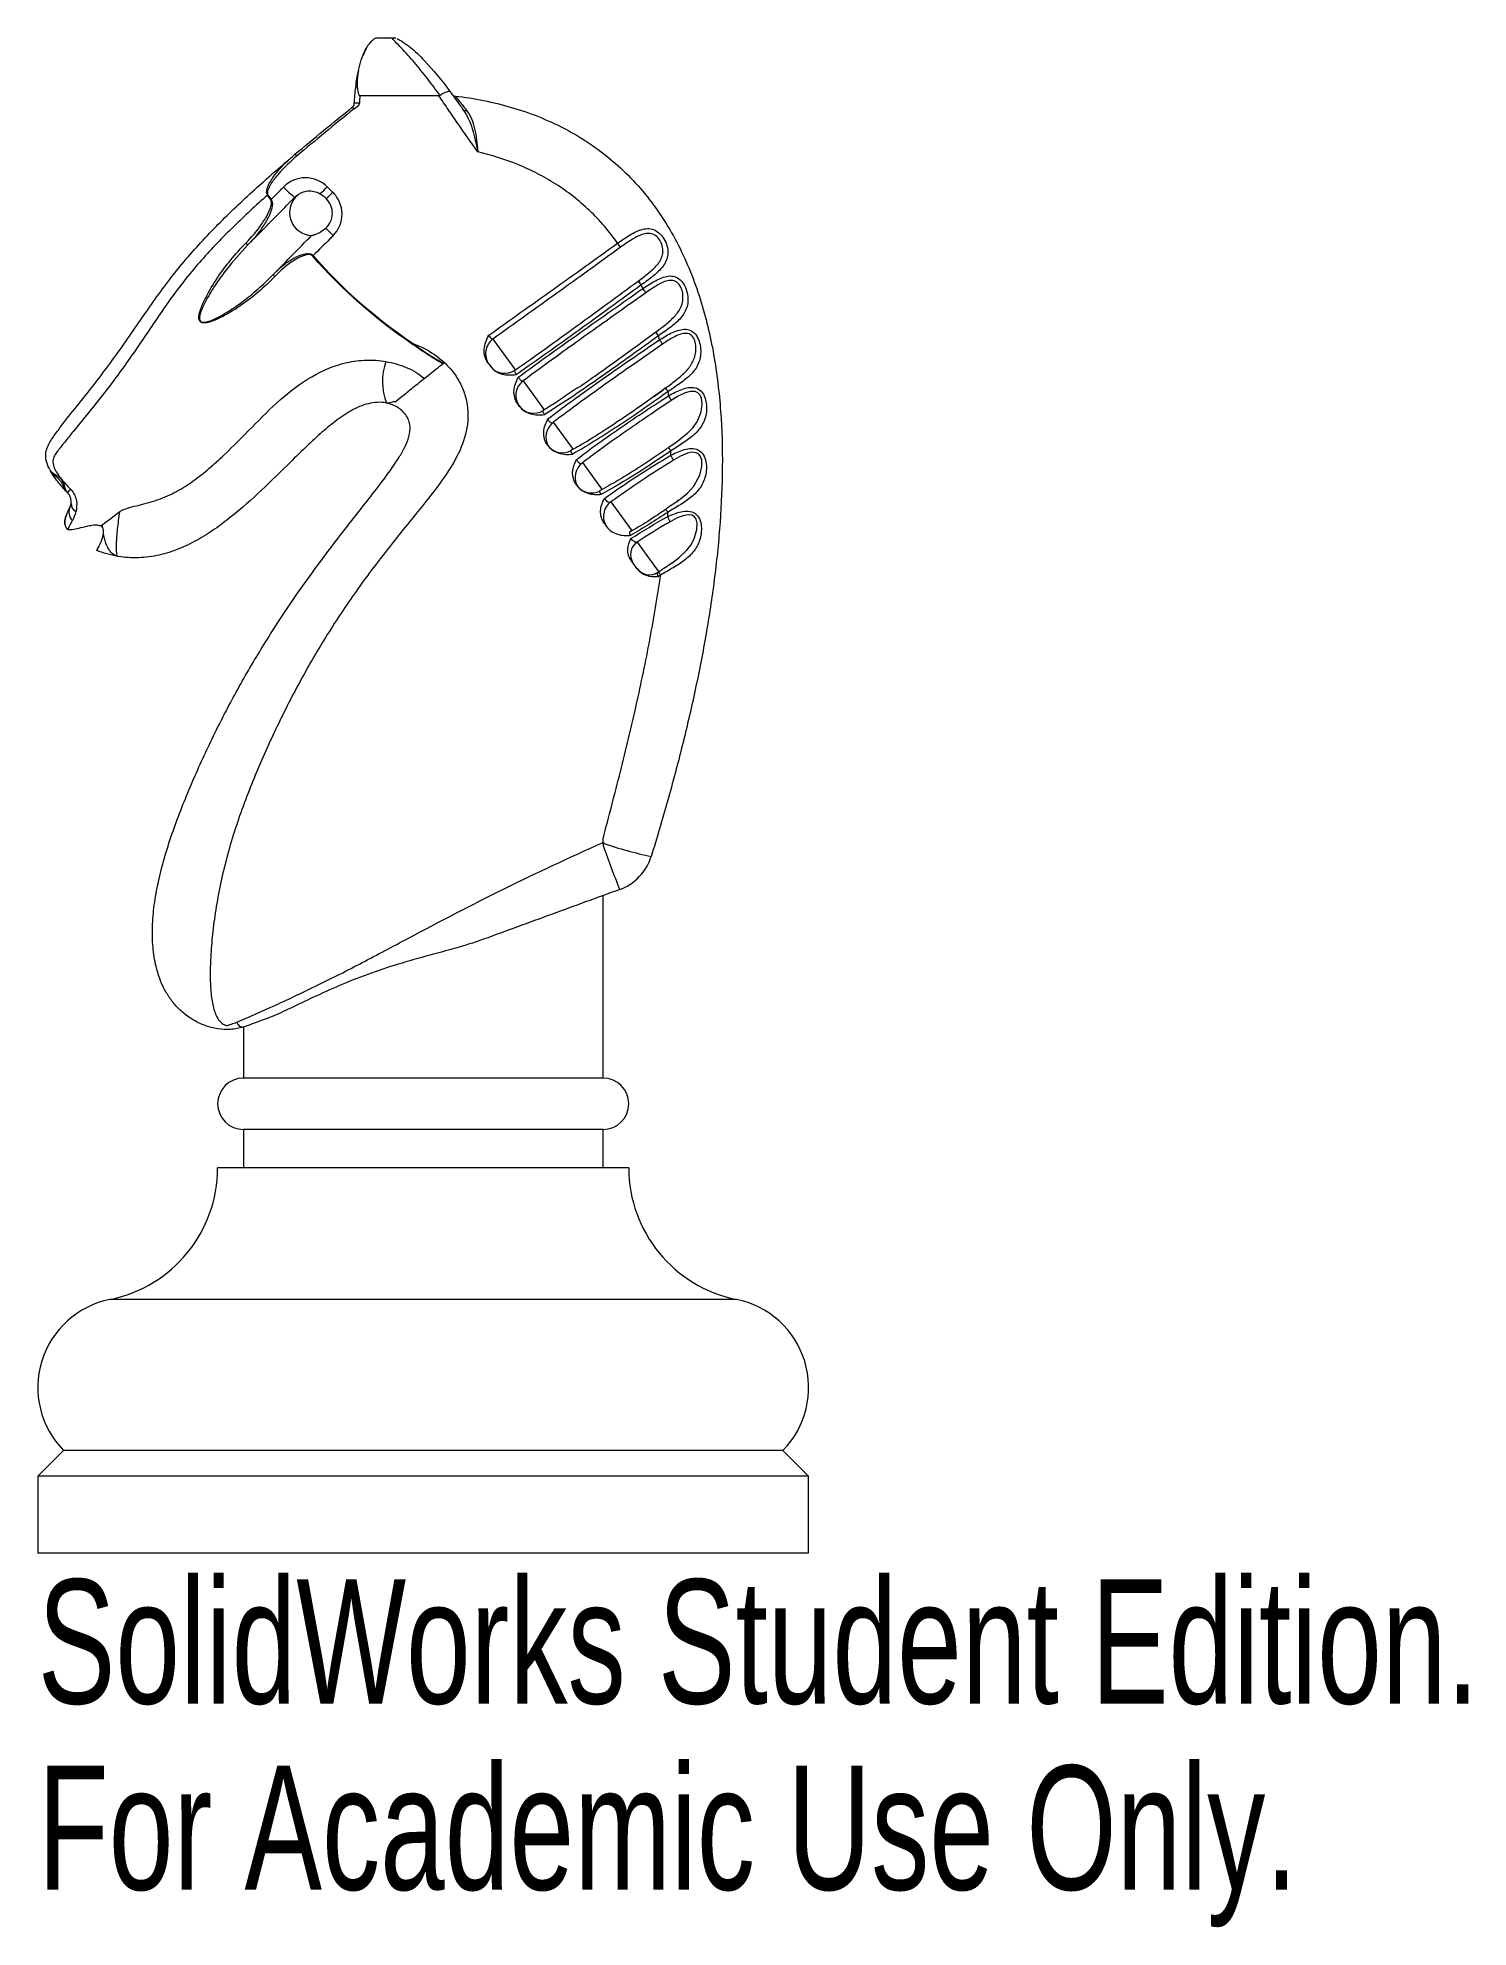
# Paper-space layout '_Left' of a CAD drawing. Header units: millimetres. Extents: x -15 to 40.7, y -14.6 to 59.
import ezdxf

# ---------------------------------------------------------------- set-up
doc = ezdxf.new("R2010")
doc.units = ezdxf.units.MM
doc.styles.add('SLDTEXTSTYLE0', font='TXT', dxfattribs={"width": 0.7})

psp = doc.layouts.new('_Left')

# ---------------------------------------------------------------- texts
at = {"color": 7, "linetype": 'Continuous', "char_height": 4.83362, "attachment_point": 1, "style": 'SLDTEXTSTYLE0'}
for s, insert in [('SolidWorks Student Edition.', (-15, -1.02)), ('For Academic Use Only.', (-15, -8.27))]:
    psp.add_mtext(s, dxfattribs=dict(at, insert=insert))

# ---------------------------------------------------------------- linework, layer by layer
at = {"color": 7, "linetype": 'Continuous', "lineweight": 15}
for p, q in [((-1.84, 59), (-1.221, 59)), ((-2.236, 58.56), (-2.346, 58.292)), ((-2.623, 57.096), (-2.635, 57.005)), ((0.609, 56.743), (-2.464, 56.743)), ((-6.064, 52.875), (-6.043, 52.888)), ((-5.937, 52.687), (-5.917, 52.701)), ((-5.009, 52.784), (-5.009, 52.784)), ((-3.794, 51.588), (-3.503, 51.301)), ((-6.811, 50.951), (-6.833, 50.926)), ((-6.764, 50.998), (-6.747, 51.016)), ((7.682, 50.845), (7.567, 51.003)), ((-4.28, 50.522), (-4.3, 50.504)), ((-5.895, 49.731), (-5.826, 49.796)), ((-5.826, 49.796), (-5.786, 49.834)), ((3.577, 46.06), (3.571, 46.056)), ((3.882, 45.64), (3.89, 45.645)), ((8.959, 45.024), (9.321, 45.286)), ((9.415, 45.354), (9.321, 45.286)), ((5.041, 44.012), (5.06, 44.03)), ((9.524, 43.03), (9.847, 43.261)), ((6.183, 42.443), (6.201, 42.456)), ((-13.758, 41.168), (-13.748, 41.15)), ((9.422, 40.626), (9.365, 40.587)), ((9.875, 40.95), (9.939, 40.995)), ((8.319, 38.34), (8.088, 38.659)), ((9.677, 38.545), (9.722, 38.579)), ((9.758, 38.606), (9.718, 38.577)), ((7.01, 27.674), (7, 27.673)), ((7.01, 27.641), (7, 27.641)), ((7, 18.5), (7, 25.603)), ((-7, 20.481), (-7, 18.5)), ((7, 18.5), (-7, 18.5)), ((-7, 16.5), (-7, 15)), ((7, 16.5), (-7, 16.5)), ((7, 15), (7, 16.5)), ((8, 15), (-8, 15)), ((-14, 4), (-15, 3)), ((14, 4), (-14, 4)), ((15, 3), (14, 4)), ((-15, 3), (-15, 0)), ((15, 3), (-15, 3)), ((15, 0), (15, 3)), ((15, 0), (-15, 0))]:
    psp.add_line(p, q, dxfattribs=at)
at = {"color": 8, "linetype": 'Continuous', "lineweight": 15}
for p, q in [((-4.992, 52.768), (-5.009, 52.784)), ((8.659, 49.074), (8.077, 48.658)), ((2.714, 47.267), (3.594, 46.053)), ((9.307, 47.068), (8.221, 46.311)), ((3.886, 45.65), (4.711, 44.511)), ((5.059, 44.031), (5.832, 42.965)), ((6.194, 42.465), (6.964, 41.403)), ((7.304, 40.934), (8.129, 39.795)), ((8.327, 39.369), (9.184, 38.186)), ((12.191, 9.881), (-12.191, 9.881))]:
    psp.add_line(p, q, dxfattribs=at)
at = {"color": 8, "linetype": 'Continuous', "lineweight": 15, "flags": 128}
for points in [[(-2.236, 58.56), (-2.24, 58.541), (-2.239, 58.526)], [(-2.211, 58.603), (-2.219, 58.579), (-2.22, 58.563)], [(9.847, 43.261), (9.914, 43.309), (10.282, 43.604), (10.487, 43.813), (10.658, 44.05), (10.817, 44.437), (10.853, 44.747), (10.824, 44.964), (10.772, 45.087), (10.689, 45.18), (10.578, 45.231), (10.391, 45.232), (10.196, 45.173), (9.924, 45.041), (9.654, 44.875), (9.654, 44.875)], [(9.939, 40.995), (10.015, 41.048), (10.29, 41.277), (10.53, 41.537), (10.769, 41.966), (10.849, 42.311), (10.842, 42.549), (10.793, 42.699), (10.721, 42.791), (10.621, 42.847), (10.458, 42.861), (10.286, 42.825), (10.011, 42.709), (9.738, 42.554), (9.738, 42.554)], [(9.528, 40.532), (9.506, 40.559), (9.485, 40.584), (9.466, 40.604), (9.449, 40.62), (9.435, 40.63), (9.424, 40.635), (9.417, 40.634)], [(9.722, 38.579), (9.964, 38.762), (10.25, 39.039), (10.413, 39.252), (10.544, 39.496), (10.652, 39.862), (10.659, 40.106), (10.619, 40.258), (10.556, 40.349), (10.463, 40.408), (10.313, 40.431), (10.153, 40.406), (9.878, 40.304), (9.606, 40.16), (9.606, 40.16)]]:
    psp.add_lwpolyline(points, dxfattribs=at)
at = {"color": 7, "linetype": 'Continuous', "lineweight": 15, "flags": 128}
for points in [[(-6.811, 50.951), (-6.816, 50.948), (-6.824, 50.948), (-6.835, 50.951), (-6.847, 50.957), (-6.861, 50.965), (-6.876, 50.976), (-6.891, 50.989), (-6.905, 51.003)], [(-5.826, 49.796), (-5.829, 49.791), (-5.83, 49.784), (-5.827, 49.774), (-5.822, 49.763), (-5.814, 49.75), (-5.804, 49.736), (-5.791, 49.722), (-5.778, 49.708)], [(9.641, 42.922), (9.619, 42.949), (9.599, 42.974), (9.58, 42.995), (9.563, 43.012), (9.548, 43.024), (9.536, 43.032), (9.528, 43.033), (9.524, 43.03)], [(9.417, 40.634), (9.416, 40.634), (9.416, 40.634)]]:
    psp.add_lwpolyline(points, dxfattribs=at)
at = {"color": 7, "linetype": 'Continuous', "lineweight": 15}
for centre, radius, start, end in [((1.268, 56.932), 0.2, 216.16209, 263.16855), ((1.641, 56.293), 0.128, 223.33576, 291.10708), ((-0.556, 58.123), 5.751, 219.5287, 220.53023), ((-21.15, 70.288), 24.402, 314.60786, 315.54006), ((-21.841, 70.978), 25.673, 314.72634, 315.5221), ((-4.313, 52.195), 0.889, 128.36716, 268.71976), ((6.457, 47.936), 2.489, 35.42769, 39.78279), ((6.173, 47.506), 2.939, 32.23869, 36.15497), ((0.734, 46.306), 1.376, 145.11437, 146.50213), ((3.125, 46.701), 0.7, 125.92366, 215.92366), ((8.465, 46.933), 0.837, 34.01834, 46.40714), ((7.964, 46.351), 1.523, 28.10929, 35.91038), ((0.743, 45.611), 2.33, 160.35932, 200.93614), ((3.171, 46.637), 0.7, 215.93416, 304.8034), ((4.302, 45.077), 0.7, 126.74412, 215.92114), ((9.204, 45.036), 0.381, 30.6011, 56.43478), ((8.615, 44.405), 1.14, 24.31092, 34.98668), ((4.3, 45.08), 0.7, 215.93362, 302.64203), ((5.474, 43.459), 0.7, 127.79351, 211.66003), ((5.413, 43.543), 0.7, 215.92991, 300.01055), ((8.809, 42.193), 0.997, 21.22506, 33.61367), ((6.613, 41.887), 0.7, 127.75092, 207.1953), ((-13.443, 41.089), 0.437, 130.14866, 154.28351), ((6.545, 41.98), 0.7, 215.92829, 298.81785), ((-13.369, 40.856), 0.335, 177.89305, 243.76812), ((7.714, 40.367), 0.7, 125.91676, 215.91676), ((-13.451, 40.152), 0.5, 161.4431, 214.7145), ((8.709, 39.845), 0.951, 19.35548, 32.37649), ((8.663, 38.878), 0.595, 124.43827, 214.35648), ((8.81, 38.7), 0.609, 216.01217, 302.26827), ((8.81, 38.702), 0.61, 217.44108, 303.08815), ((9.033, 37.973), 0.236, 28.24535, 64.4705), ((47.231, 41.831), 42.691, 199.5463, 201.99778), ((11.992, 42.079), 15.274, 250.96053, 258.20946), ((6.961, 27.719), 2, 290.09642, 342.8032), ((-7, 17.5), 1, 90, 270), ((7, 17.5), 1, 270, 90), ((-13.222, 15), 5.222, 281.38806, 0), ((13.222, 15), 5.222, 180, 258.61194), ((-11.5, 6.449), 3.5, 101.38806, 224.41531), ((11.5, 6.449), 3.5, 315.58469, 78.61194)]:
    psp.add_arc(centre, radius, start, end, dxfattribs=at)
at = {"color": 8, "linetype": 'Continuous', "lineweight": 15}
psp.add_arc((0.103, 58.609), 7.751, 224.37773, 228.73055, dxfattribs=at)
at = {"color": 7, "linetype": 'Continuous', "lineweight": 15}
for points, knots in [([(-2.521, 57.72), (-2.459, 58.005), (-2.376, 58.283), (-2.199, 58.634), (-2.13, 58.739), (-2.018, 58.865), (-1.979, 58.902), (-1.902, 58.962), (-1.865, 58.986), (-1.84, 59)], [0, 0, 0, 0, 0.5, 0.5, 0.75, 0.75, 0.875, 0.875, 1, 1, 1, 1]), ([(0.648, 56.754), (0.489, 56.979), (0.327, 57.199), (-0.002, 57.629), (-0.171, 57.839), (-0.511, 58.237), (-0.683, 58.427), (-0.929, 58.685), (-1.01, 58.768), (-1.148, 58.912), (-1.201, 58.974), (-1.222, 59)], [0, 0, 0, 0, 0.25, 0.25, 0.5, 0.5, 0.75, 0.75, 0.875, 0.875, 1, 1, 1, 1]), ([(-1.222, 59), (-1.212, 59), (-1.192, 59), (-1.165, 59), (-1.141, 59), (-1.122, 59), (-1.114, 59), (-1.119, 59), (-1.12, 59)], [0, 0, 0, 0, 0.1389662, 0.2780713, 0.4154462, 0.6262382, 0.963959, 1, 1, 1, 1]), ([(-1.065, 58.982), (-1.073, 58.985), (-1.091, 58.992), (-1.11, 58.994), (-1.121, 58.995)], [0, 0, 0, 0, 0.451294, 1, 1, 1, 1]), ([(-1.077, 58.986), (-1.08, 58.988), (-1.093, 58.993), (-1.108, 58.994), (-1.12, 58.995)], [0, 0, 0, 0, 0.215693, 1, 1, 1, 1]), ([(-1.005, 58.959), (-1.018, 58.965), (-1.019, 58.965), (-0.991, 58.952), (-0.969, 58.941), (-0.9, 58.904), (-0.85, 58.875), (-0.701, 58.78), (-0.602, 58.708), (-0.316, 58.477), (-0.135, 58.302), (0.393, 57.747), (0.72, 57.337), (1.034, 56.913)], [0, 0, 0, 0, 0.03125, 0.03125, 0.0625, 0.0625, 0.125, 0.125, 0.25, 0.25, 0.5, 0.5, 1, 1, 1, 1]), ([(-2.132, 58.727), (-2.129, 58.731), (-2.126, 58.735), (-2.126, 58.734), (-2.127, 58.733), (-2.127, 58.733)], [0, 0, 0, 0, 0.842609, 0.965836, 1, 1, 1, 1]), ([(-2.685, 56.438), (-2.671, 56.655), (-2.652, 56.869), (-2.6, 57.296), (-2.566, 57.509), (-2.521, 57.72)], [0, 0, 0, 0, 0.5, 0.5, 1, 1, 1, 1]), ([(-2.521, 57.72), (-2.555, 57.56), (-2.57, 57.394), (-2.568, 57.142), (-2.564, 57.057), (-2.548, 56.931), (-2.541, 56.889), (-2.525, 56.827), (-2.518, 56.806), (-2.505, 56.777), (-2.499, 56.767), (-2.485, 56.751), (-2.476, 56.743), (-2.464, 56.743)], [0, 0, 0, 0, 0.5, 0.5, 0.75, 0.75, 0.875, 0.875, 0.9375, 0.9375, 0.96875, 0.96875, 1, 1, 1, 1]), ([(-2.464, 56.743), (-2.464, 56.743), (-2.464, 56.743), (-2.464, 56.743), (-2.469, 56.686), (-2.474, 56.628), (-2.478, 56.571), (-2.48, 56.532), (-2.483, 56.494), (-2.486, 56.456)], [-0.00000006, -0.00000006, -0.00000006, -0.00000006, 0, 0, 0, 0.0001761032, 0.0001761032, 0.0001761032, 0.0002926438, 0.0002926438, 0.0002926438, 0.0002926438]), ([(0.609, 56.743), (0.616, 56.743), (0.624, 56.744), (0.631, 56.746), (0.637, 56.748), (0.643, 56.751), (0.648, 56.754)], [0, 0, 0, 0, 0.00002252998, 0.00002252998, 0.00002252998, 0.00004142278, 0.00004142278, 0.00004142278, 0.00004142278]), ([(2.122, 54.561), (1.865, 54.923), (1.609, 55.286), (1.23, 55.833), (1.104, 56.015), (0.855, 56.379), (0.733, 56.563), (0.609, 56.743)], [0, 0, 0, 0, 0.5, 0.5, 0.75, 0.75, 1, 1, 1, 1]), ([(0.648, 56.754), (0.742, 56.818), (0.833, 56.869), (0.973, 56.927), (1.02, 56.932), (1.034, 56.913)], [0, 0, 0, 0, 0.5, 0.5, 1, 1, 1, 1]), ([(1.245, 56.733), (1.991, 56.644), (2.721, 56.5), (4.141, 56.084), (4.832, 55.814), (5.833, 55.29), (6.158, 55.097), (6.778, 54.681), (7.075, 54.456), (7.642, 53.975), (7.913, 53.718), (8.427, 53.172), (8.671, 52.881), (9.348, 51.982), (9.731, 51.341), (10.219, 50.328), (10.368, 49.98), (10.635, 49.278), (10.753, 48.924), (11.07, 47.851), (11.23, 47.124), (11.469, 45.653), (11.546, 44.917), (11.68, 42.733), (11.645, 41.3), (11.477, 39.168), (11.401, 38.461), (11.216, 37.056), (11.108, 36.358), (10.862, 34.959), (10.724, 34.259), (10.422, 32.851), (10.256, 32.142), (9.9, 30.714), (9.709, 29.998), (9.407, 28.922), (9.303, 28.563), (9.09, 27.843), (8.982, 27.485), (8.871, 27.127)], [0, 0, 0, 0, 0.0625, 0.0625, 0.125, 0.125, 0.15625, 0.15625, 0.1875, 0.1875, 0.21875, 0.21875, 0.25, 0.25, 0.3125, 0.3125, 0.34375, 0.34375, 0.375, 0.375, 0.4375, 0.4375, 0.5, 0.5, 0.625, 0.625, 0.6875, 0.6875, 0.75, 0.75, 0.8125, 0.8125, 0.875, 0.875, 0.9375, 0.9375, 0.96875, 0.96875, 1, 1, 1, 1]), ([(1.245, 56.733), (1.245, 56.733), (1.256, 56.719), (1.298, 56.665), (1.33, 56.625), (1.448, 56.475), (1.559, 56.335), (1.687, 56.174)], [0, 0, 0, 0, 0.25, 0.25, 0.5, 0.5, 1, 1, 1, 1]), ([(-2.76, 56.295), (-2.754, 56.3), (-2.743, 56.31), (-2.728, 56.326), (-2.715, 56.345), (-2.703, 56.367), (-2.694, 56.39), (-2.687, 56.415), (-2.686, 56.432), (-2.685, 56.438)], [0, 0, 0, 0, 0.100477, 0.21688, 0.354359, 0.516062, 0.733633, 0.893711, 1, 1, 1, 1]), ([(-2.76, 56.295), (-2.758, 56.296), (-2.751, 56.291), (-2.727, 56.266), (-2.711, 56.247), (-2.697, 56.23)], [0, 0, 0, 0, 0.5, 0.5, 1, 1, 1, 1]), ([(-2.486, 56.456), (-2.532, 56.459), (-2.587, 56.459), (-2.665, 56.453), (-2.685, 56.446), (-2.685, 56.438)], [0, 0, 0, 0, 0.5, 0.5, 1, 1, 1, 1]), ([(1.548, 56.205), (1.627, 56.097), (1.694, 55.979), (1.812, 55.727), (1.863, 55.591), (1.995, 55.171), (2.059, 54.864), (2.122, 54.561)], [0, 0, 0, 0, 0.25, 0.25, 0.5, 0.5, 1, 1, 1, 1]), ([(1.687, 56.174), (1.763, 56.077), (1.826, 55.969), (1.928, 55.729), (1.968, 55.597), (2.031, 55.32), (2.055, 55.173), (2.093, 54.87), (2.107, 54.715), (2.122, 54.561)], [0, 0, 0, 0, 0.25, 0.25, 0.5, 0.5, 0.75, 0.75, 1, 1, 1, 1]), ([(-14.535, 42.186), (-14.614, 42.336), (-14.675, 42.496), (-14.695, 42.749), (-14.688, 42.833), (-14.651, 42.997), (-14.62, 43.075), (-14.548, 43.221), (-14.506, 43.29), (-14.416, 43.427), (-14.37, 43.495), (-14.226, 43.699), (-14.125, 43.836), (-13.815, 44.241), (-13.604, 44.502), (-13.184, 45.025), (-12.975, 45.286), (-12.359, 46.083), (-11.961, 46.628), (-11.192, 47.726), (-10.819, 48.28), (-10.049, 49.362), (-9.648, 49.886), (-9.008, 50.64), (-8.789, 50.885), (-8.345, 51.364), (-8.119, 51.597), (-7.432, 52.285), (-6.961, 52.728), (-5.993, 53.603), (-5.497, 54.034), (-4.991, 54.463)], [0, 0, 0, 0, 0.03125, 0.03125, 0.046875, 0.046875, 0.0625, 0.0625, 0.078125, 0.078125, 0.09375, 0.09375, 0.125, 0.125, 0.1875, 0.1875, 0.25, 0.25, 0.375, 0.375, 0.5, 0.5, 0.625, 0.625, 0.6875, 0.6875, 0.75, 0.75, 0.875, 0.875, 1, 1, 1, 1]), ([(-6.064, 52.875), (-6.089, 52.91), (-6.097, 52.953), (-6.098, 53.038), (-6.09, 53.079), (-6.056, 53.201), (-6.021, 53.279), (-5.901, 53.497), (-5.803, 53.631), (-5.487, 54.015), (-5.245, 54.247), (-4.991, 54.463)], [0, 0, 0, 0, 0.0625, 0.0625, 0.125, 0.125, 0.25, 0.25, 0.5, 0.5, 1, 1, 1, 1]), ([(7.567, 51.003), (7.246, 51.458), (6.877, 51.889), (6.071, 52.658), (5.634, 52.999), (4.928, 53.45), (4.682, 53.591), (4.186, 53.846), (3.935, 53.961), (3.173, 54.273), (2.652, 54.437), (2.122, 54.561)], [0, 0, 0, 0, 0.25, 0.25, 0.5, 0.5, 0.625, 0.625, 0.75, 0.75, 1, 1, 1, 1]), ([(-4.927, 54.386), (-5.172, 54.177), (-5.407, 53.956), (-5.725, 53.595), (-5.825, 53.471), (-5.956, 53.269), (-5.996, 53.198), (-6.042, 53.085), (-6.055, 53.047), (-6.067, 52.966), (-6.066, 52.923), (-6.043, 52.888)], [0, 0, 0, 0, 0.5, 0.5, 0.75, 0.75, 0.875, 0.875, 0.9375, 0.9375, 1, 1, 1, 1]), ([(-5.917, 52.701), (-5.781, 52.838), (-5.646, 52.976), (-5.51, 53.113), (-5.486, 53.138), (-5.461, 53.163), (-5.437, 53.188)], [0.0000128452, 0.0000128452, 0.0000128452, 0.0000128452, 0.0005920082, 0.0005920082, 0.0005920082, 0.0006972844, 0.0006972844, 0.0006972844, 0.0006972844]), ([(-3.733, 53.197), (-3.847, 53.309), (-3.981, 53.398), (-4.272, 53.518), (-4.43, 53.549), (-4.745, 53.547), (-4.902, 53.515), (-5.193, 53.392), (-5.325, 53.302), (-5.437, 53.188)], [0, 0, 0, 0, 0.25, 0.25, 0.5, 0.5, 0.75, 0.75, 1, 1, 1, 1]), ([(-4.014, 52.916), (-4.164, 53.001), (-4.334, 53.037), (-4.575, 53.016), (-4.654, 52.996), (-4.759, 52.954), (-4.792, 52.937), (-4.836, 52.911), (-4.849, 52.903), (-4.866, 52.891), (-4.867, 52.89), (-4.859, 52.895)], [0, 0, 0, 0, 0.5, 0.5, 0.75, 0.75, 0.875, 0.875, 0.9375, 0.9375, 1, 1, 1, 1]), ([(-3.733, 53.197), (-3.699, 53.163), (-3.664, 53.128), (-3.629, 53.094), (-3.594, 53.06), (-3.559, 53.025), (-3.524, 52.991)], [0, 0, 0, 0, 0.0001471172, 0.0001471172, 0.0001471172, 0.0002944823, 0.0002944823, 0.0002944823, 0.0002944823]), ([(-3.503, 51.301), (-3.28, 51.525), (-3.155, 51.835), (-3.162, 52.307), (-3.195, 52.463), (-3.32, 52.75), (-3.411, 52.88), (-3.524, 52.991)], [0, 0, 0, 0, 0.5, 0.5, 0.75, 0.75, 1, 1, 1, 1]), ([(-6.064, 52.875), (-6.516, 52.471), (-6.957, 52.063), (-7.814, 51.225), (-8.231, 50.795), (-9.035, 49.884), (-9.416, 49.407), (-10.135, 48.417), (-10.475, 47.904), (-11.168, 46.88), (-11.521, 46.37), (-12.074, 45.617), (-12.261, 45.369), (-12.64, 44.878), (-12.834, 44.637), (-13.226, 44.157), (-13.423, 43.916), (-13.72, 43.551), (-13.819, 43.428), (-14.012, 43.187), (-14.108, 43.068), (-14.242, 42.892), (-14.284, 42.834), (-14.358, 42.714), (-14.391, 42.651), (-14.421, 42.515), (-14.414, 42.44), (-14.375, 42.294), (-14.343, 42.222), (-14.235, 42.018), (-14.142, 41.891), (-13.942, 41.648), (-13.835, 41.534), (-13.725, 41.423)], [0, 0, 0, 0, 0.125, 0.125, 0.25, 0.25, 0.375, 0.375, 0.5, 0.5, 0.625, 0.625, 0.6875, 0.6875, 0.75, 0.75, 0.8125, 0.8125, 0.84375, 0.84375, 0.875, 0.875, 0.890625, 0.890625, 0.90625, 0.90625, 0.921875, 0.921875, 0.9375, 0.9375, 0.96875, 0.96875, 1, 1, 1, 1]), ([(-6.905, 51.003), (-6.672, 51.238), (-6.458, 51.493), (-6.178, 51.906), (-6.091, 52.048), (-5.983, 52.275), (-5.951, 52.353), (-5.918, 52.476), (-5.91, 52.518), (-5.907, 52.605), (-5.912, 52.65), (-5.937, 52.687)], [0, 0, 0, 0, 0.5, 0.5, 0.75, 0.75, 0.875, 0.875, 0.9375, 0.9375, 1, 1, 1, 1]), ([(-5.917, 52.701), (-5.89, 52.663), (-5.878, 52.619), (-5.869, 52.529), (-5.872, 52.485), (-5.892, 52.356), (-5.919, 52.272), (-6.012, 52.032), (-6.093, 51.884), (-6.361, 51.453), (-6.574, 51.19), (-6.811, 50.951)], [0, 0, 0, 0, 0.0625, 0.0625, 0.125, 0.125, 0.25, 0.25, 0.5, 0.5, 1, 1, 1, 1]), ([(-6.747, 51.016), (-6.575, 51.19), (-5.996, 51.779), (-5.417, 52.368), (-5.009, 52.783)], [0, 0, 0, 0, 0.295622, 1, 1, 1, 1]), ([(-3.794, 51.588), (-3.713, 51.66), (-3.65, 51.747), (-3.56, 51.944), (-3.536, 52.05), (-3.531, 52.372), (-3.619, 52.587), (-3.775, 52.738)], [0, 0, 0, 0, 0.25, 0.25, 0.5, 0.5, 1, 1, 1, 1]), ([(-4.333, 51.309), (-4.332, 51.308), (-4.328, 51.307), (-4.273, 51.321), (-4.165, 51.356), (-3.989, 51.434), (-3.865, 51.532), (-3.794, 51.588)], [0, 0, 0, 0, 0.068966, 0.214563, 0.397448, 0.65675, 1, 1, 1, 1]), ([(7.567, 51.003), (7.729, 51.119), (7.891, 51.23), (8.135, 51.375), (8.216, 51.419), (8.378, 51.494), (8.46, 51.525), (8.622, 51.566), (8.703, 51.576), (8.864, 51.566), (8.944, 51.546), (9.097, 51.47), (9.17, 51.414), (9.301, 51.275), (9.359, 51.192), (9.449, 51.016), (9.483, 50.923), (9.521, 50.741), (9.526, 50.651), (9.502, 50.396), (9.433, 50.244), (9.232, 49.971), (9.099, 49.847), (8.809, 49.608), (8.649, 49.493), (8.486, 49.379)], [0, 0, 0, 0, 0.125, 0.125, 0.1875, 0.1875, 0.25, 0.25, 0.3125, 0.3125, 0.375, 0.375, 0.4375, 0.4375, 0.5, 0.5, 0.5625, 0.5625, 0.625, 0.625, 0.75, 0.75, 0.875, 0.875, 1, 1, 1, 1]), ([(-5.778, 49.708), (-6.187, 49.282), (-6.632, 48.897), (-7.369, 48.393), (-7.623, 48.237), (-8.028, 48.037), (-8.168, 47.975), (-8.389, 47.913), (-8.464, 47.896), (-8.58, 47.902), (-8.619, 47.91), (-8.685, 47.951), (-8.708, 47.986), (-8.73, 48.06), (-8.732, 48.1), (-8.728, 48.176), (-8.722, 48.214), (-8.698, 48.326), (-8.674, 48.399), (-8.596, 48.611), (-8.533, 48.748), (-8.328, 49.15), (-8.174, 49.404), (-7.685, 50.137), (-7.317, 50.586), (-6.905, 51.003)], [0, 0, 0, 0, 0.25, 0.25, 0.375, 0.375, 0.4375, 0.4375, 0.46875, 0.46875, 0.484375, 0.484375, 0.5, 0.5, 0.515625, 0.515625, 0.53125, 0.53125, 0.5625, 0.5625, 0.625, 0.625, 0.75, 0.75, 1, 1, 1, 1]), ([(-3.503, 51.301), (-3.547, 51.257), (-3.591, 51.212), (-3.635, 51.168), (-3.85, 50.953), (-4.065, 50.737), (-4.28, 50.522)], [0, 0, 0, 0, 0.000187004, 0.000187004, 0.000187004, 0.00110031, 0.00110031, 0.00110031, 0.00110031]), ([(2.548, 47.417), (3.382, 48.016), (4.22, 48.61), (5.896, 49.802), (6.733, 50.401), (7.567, 51.003)], [0, 0, 0, 0, 0.5, 0.5, 1, 1, 1, 1]), ([(7.682, 50.845), (6.855, 50.246), (6.027, 49.649), (4.37, 48.458), (3.54, 47.865), (2.714, 47.267)], [0, 0, 0, 0, 0.5, 0.5, 1, 1, 1, 1]), ([(8.37, 49.529), (8.505, 49.628), (8.639, 49.728), (8.889, 49.935), (9.007, 50.042), (9.201, 50.276), (9.278, 50.404), (9.328, 50.622), (9.334, 50.698), (9.319, 50.856), (9.299, 50.936), (9.233, 51.089), (9.186, 51.161), (9.075, 51.279), (9.009, 51.323), (8.87, 51.377), (8.799, 51.386), (8.654, 51.378), (8.583, 51.361), (8.37, 51.288), (8.231, 51.211), (7.954, 51.038), (7.818, 50.943), (7.682, 50.845)], [0, 0, 0, 0, 0.125, 0.125, 0.25, 0.25, 0.375, 0.375, 0.4375, 0.4375, 0.5, 0.5, 0.5625, 0.5625, 0.625, 0.625, 0.6875, 0.6875, 0.75, 0.75, 0.875, 0.875, 1, 1, 1, 1]), ([(-4.3, 50.504), (-4.326, 50.533), (-4.363, 50.55), (-4.437, 50.562), (-4.475, 50.56), (-4.586, 50.544), (-4.657, 50.519), (-4.861, 50.433), (-4.989, 50.357), (-5.354, 50.111), (-5.575, 49.92), (-5.778, 49.708)], [0, 0, 0, 0, 0.0625, 0.0625, 0.125, 0.125, 0.25, 0.25, 0.5, 0.5, 1, 1, 1, 1]), ([(3.585, 46.066), (4.39, 46.63), (5.188, 47.206), (6.78, 48.364), (7.574, 48.947), (8.37, 49.529)], [0, 0, 0, 0, 0.5, 0.5, 1, 1, 1, 1]), ([(8.486, 49.379), (7.678, 48.791), (6.872, 48.202), (5.256, 47.033), (4.446, 46.454), (3.626, 45.891)], [0, 0, 0, 0, 0.5, 0.5, 1, 1, 1, 1]), ([(8.547, 49.24), (8.711, 49.351), (8.874, 49.455), (9.124, 49.587), (9.208, 49.626), (9.373, 49.688), (9.457, 49.712), (9.621, 49.731), (9.703, 49.727), (9.859, 49.682), (9.934, 49.639), (10.065, 49.517), (10.123, 49.438), (10.215, 49.262), (10.249, 49.167), (10.315, 48.883), (10.311, 48.697), (10.221, 48.372), (10.136, 48.228), (9.915, 47.97), (9.779, 47.851), (9.482, 47.623), (9.323, 47.513), (9.159, 47.402)], [0, 0, 0, 0, 0.125, 0.125, 0.1875, 0.1875, 0.25, 0.25, 0.3125, 0.3125, 0.375, 0.375, 0.4375, 0.4375, 0.5, 0.5, 0.625, 0.625, 0.75, 0.75, 0.875, 0.875, 1, 1, 1, 1]), ([(9.042, 47.539), (9.178, 47.639), (9.311, 47.739), (9.564, 47.943), (9.685, 48.049), (9.891, 48.275), (9.979, 48.399), (10.094, 48.675), (10.122, 48.833), (10.098, 49.078), (10.079, 49.161), (10.017, 49.318), (9.972, 49.391), (9.859, 49.499), (9.791, 49.534), (9.65, 49.561), (9.577, 49.555), (9.359, 49.505), (9.215, 49.431), (8.934, 49.265), (8.797, 49.172), (8.659, 49.074)], [0, 0, 0, 0, 0.125, 0.125, 0.25, 0.25, 0.375, 0.375, 0.5, 0.5, 0.5625, 0.5625, 0.625, 0.625, 0.6875, 0.6875, 0.75, 0.75, 0.875, 0.875, 1, 1, 1, 1]), ([(3.701, 45.786), (4.495, 46.375), (5.302, 46.95), (6.922, 48.095), (7.735, 48.666), (8.547, 49.24)], [0, 0, 0, 0, 0.5, 0.5, 1, 1, 1, 1]), ([(8.077, 48.658), (7.756, 48.429), (7.117, 47.974), (6.161, 47.292), (5.083, 46.52), (4.33, 45.968), (3.89, 45.645)], [0, 0, 0, 0, 0.229131, 0.455753, 0.682404, 1, 1, 1, 1]), ([(-0.395, 47.093), (-0.056, 46.971), (0.264, 46.801), (0.832, 46.375), (1.084, 46.113), (1.376, 45.673), (1.46, 45.516), (1.596, 45.19), (1.648, 45.023), (1.719, 44.683), (1.738, 44.509), (1.743, 44.158), (1.729, 43.985), (1.643, 43.475), (1.525, 43.141), (1.23, 42.526), (1.052, 42.238), (0.671, 41.679), (0.467, 41.408), (0.05, 40.873), (-0.163, 40.609), (-0.805, 39.82), (-1.23, 39.294), (-2.052, 38.228), (-2.45, 37.687), (-3.214, 36.581), (-3.581, 36.017), (-4.284, 34.862), (-4.621, 34.269), (-5.262, 33.065), (-5.566, 32.453), (-6.146, 31.207), (-6.423, 30.575), (-6.813, 29.609), (-6.938, 29.283), (-7.177, 28.623), (-7.29, 28.288), (-7.603, 27.28), (-7.778, 26.605), (-7.985, 25.592), (-8.044, 25.255), (-8.141, 24.606), (-8.18, 24.29), (-8.241, 23.68), (-8.262, 23.39), (-8.288, 22.848), (-8.293, 22.596), (-8.284, 22.123), (-8.271, 21.907), (-8.225, 21.512), (-8.192, 21.333), (-8.119, 21.086), (-8.091, 21.007), (-8.021, 20.857), (-7.98, 20.786), (-7.893, 20.687), (-7.86, 20.655), (-7.798, 20.61), (-7.776, 20.596), (-7.739, 20.575), (-7.726, 20.569), (-7.698, 20.556), (-7.683, 20.549), (-7.66, 20.544), (-7.655, 20.542), (-7.643, 20.543), (-7.638, 20.544), (-7.624, 20.547), (-7.616, 20.55), (-7.591, 20.558), (-7.542, 20.575), (-7.427, 20.614), (-7.327, 20.648), (-7.26, 20.67)], [0, 0, 0, 0, 0.03125, 0.03125, 0.0625, 0.0625, 0.078125, 0.078125, 0.09375, 0.09375, 0.109375, 0.109375, 0.125, 0.125, 0.15625, 0.15625, 0.1875, 0.1875, 0.21875, 0.21875, 0.25, 0.25, 0.3125, 0.3125, 0.375, 0.375, 0.4375, 0.4375, 0.5, 0.5, 0.5625, 0.5625, 0.625, 0.625, 0.65625, 0.65625, 0.6875, 0.6875, 0.75, 0.75, 0.78125, 0.78125, 0.8125, 0.8125, 0.84375, 0.84375, 0.875, 0.875, 0.90625, 0.90625, 0.9375, 0.9375, 0.953125, 0.953125, 0.96875, 0.96875, 0.976563, 0.976563, 0.980469, 0.980469, 0.982422, 0.982422, 0.984375, 0.984375, 0.984863, 0.984863, 0.985352, 0.985352, 0.986328, 0.986328, 0.988281, 0.992188, 1, 1, 1, 1]), ([(-0.395, 47.093), (-0.202, 46.958), (-0.012, 46.82), (0.381, 46.564), (0.584, 46.446), (0.788, 46.33)], [0, 0, 0, 0, 0.5, 0.5, 1, 1, 1, 1]), ([(2.518, 46.346), (2.406, 46.5), (2.359, 46.693), (2.381, 46.975), (2.403, 47.067), (2.465, 47.246), (2.506, 47.333), (2.548, 47.417)], [0, 0, 0, 0, 0.5, 0.5, 0.75, 0.75, 1, 1, 1, 1]), ([(2.548, 47.417), (2.58, 47.371), (2.618, 47.327), (2.679, 47.272), (2.703, 47.261), (2.714, 47.267)], [0, 0, 0, 0, 0.5, 0.5, 1, 1, 1, 1]), ([(9.159, 47.402), (8.431, 46.87), (7.702, 46.342), (6.23, 45.312), (5.487, 44.809), (4.729, 44.331)], [0, 0, 0, 0, 0.5, 0.5, 1, 1, 1, 1]), ([(4.85, 44.16), (5.55, 44.701), (6.27, 45.218), (7.725, 46.24), (8.46, 46.742), (9.197, 47.244)], [0, 0, 0, 0, 0.5, 0.5, 1, 1, 1, 1]), ([(6.01, 45.366), (6.232, 45.52), (6.735, 45.869), (7.747, 46.592), (8.532, 47.167), (9.042, 47.539)], [0, 0, 0, 0, 0.217997, 0.4926645, 1, 1, 1, 1]), ([(9.197, 47.244), (9.365, 47.35), (9.532, 47.447), (9.875, 47.601), (10.05, 47.659), (10.301, 47.647), (10.382, 47.625), (10.53, 47.534), (10.594, 47.466), (10.695, 47.303), (10.733, 47.209), (10.783, 47.017), (10.796, 46.919), (10.802, 46.731), (10.795, 46.639), (10.762, 46.467), (10.737, 46.385), (10.637, 46.153), (10.54, 46.02), (10.3, 45.773), (10.161, 45.663), (9.86, 45.446), (9.697, 45.339), (9.532, 45.23)], [0, 0, 0, 0, 0.125, 0.125, 0.25, 0.25, 0.3125, 0.3125, 0.375, 0.375, 0.4375, 0.4375, 0.5, 0.5, 0.5625, 0.5625, 0.625, 0.625, 0.75, 0.75, 0.875, 0.875, 1, 1, 1, 1]), ([(9.415, 45.354), (9.552, 45.454), (9.688, 45.553), (9.947, 45.754), (10.069, 45.856), (10.29, 46.078), (10.386, 46.196), (10.534, 46.461), (10.586, 46.608), (10.616, 46.851), (10.618, 46.933), (10.601, 47.103), (10.582, 47.188), (10.512, 47.341), (10.46, 47.407), (10.329, 47.486), (10.254, 47.498), (10.104, 47.487), (10.028, 47.466), (9.879, 47.41), (9.805, 47.374), (9.588, 47.257), (9.447, 47.166), (9.307, 47.068)], [0, 0, 0, 0, 0.125, 0.125, 0.25, 0.25, 0.375, 0.375, 0.5, 0.5, 0.5625, 0.5625, 0.625, 0.625, 0.6875, 0.6875, 0.75, 0.75, 0.8125, 0.8125, 0.875, 0.875, 1, 1, 1, 1]), ([(-11.803, 40.559), (-11.687, 40.625), (-11.564, 40.669), (-11.314, 40.744), (-11.187, 40.774), (-10.807, 40.868), (-10.555, 40.935), (-10.065, 41.11), (-9.829, 41.216), (-9.377, 41.458), (-9.16, 41.596), (-8.739, 41.897), (-8.535, 42.06), (-8.14, 42.397), (-7.948, 42.571), (-7.385, 43.105), (-7.025, 43.475), (-6.301, 44.209), (-5.936, 44.575), (-5.172, 45.247), (-4.773, 45.553), (-3.906, 46.057), (-3.451, 46.248), (-2.718, 46.412), (-2.464, 46.445), (-1.959, 46.459), (-1.705, 46.441), (-1.451, 46.394)], [0, 0, 0, 0, 0.03125, 0.03125, 0.0625, 0.0625, 0.125, 0.125, 0.1875, 0.1875, 0.25, 0.25, 0.3125, 0.3125, 0.375, 0.375, 0.5, 0.5, 0.625, 0.625, 0.75, 0.75, 0.875, 0.875, 0.9375, 0.9375, 1, 1, 1, 1]), ([(-1.451, 46.394), (-1.181, 46.344), (-0.912, 46.272), (-0.406, 46.061), (-0.168, 45.919), (0.045, 45.736)], [0, 0, 0, 0, 0.5, 0.5, 1, 1, 1, 1]), ([(0.761, 46.308), (0.56, 46.426), (0.359, 46.544), (-0.031, 46.799), (-0.221, 46.934), (-0.413, 47.065)], [0, 0, 0, 0, 0.5, 0.5, 1, 1, 1, 1]), ([(-1.089, 44.83), (-1.011, 44.892), (-0.907, 44.976), (-0.652, 45.179), (-0.503, 45.298), (-0.17, 45.565), (0.01, 45.708), (0.392, 46.014), (0.59, 46.172), (0.788, 46.33)], [0, 0, 0, 0, 0.25, 0.25, 0.5, 0.5, 0.75, 0.75, 1, 1, 1, 1]), ([(2.604, 46.226), (2.604, 46.226), (2.604, 46.226), (2.612, 46.216), (2.614, 46.213)], [0, 0, 0, 0, 0.691708, 1, 1, 1, 1]), ([(2.612, 46.216), (2.722, 46.064), (2.886, 45.959), (3.159, 45.884), (3.251, 45.873), (3.438, 45.87), (3.534, 45.879), (3.626, 45.891)], [0, 0, 0, 0, 0.5, 0.5, 0.75, 0.75, 1, 1, 1, 1]), ([(3.678, 44.744), (3.569, 44.895), (3.523, 45.08), (3.54, 45.356), (3.56, 45.445), (3.619, 45.619), (3.659, 45.704), (3.701, 45.786)], [0, 0, 0, 0, 0.5, 0.5, 0.75, 0.75, 1, 1, 1, 1]), ([(8.221, 46.311), (8.065, 46.202), (7.633, 45.902), (6.93, 45.403), (6.028, 44.756), (5.41, 44.292), (5.06, 44.03)], [0, 0, 0, 0, 0.145963, 0.404351, 0.662784, 1, 1, 1, 1]), ([(6.009, 45.374), (5.697, 45.16), (5.257, 44.858), (4.805, 44.575), (4.674, 44.493)], [0, 0, 0, 0, 0.7099898, 1, 1, 1, 1]), ([(9.392, 45.336), (9.309, 45.276), (8.864, 44.948), (8.092, 44.401), (7.097, 43.737), (6.336, 43.258), (5.895, 43.011), (5.762, 42.937)], [0, 0, 0, 0, 0.070347, 0.380347, 0.651036, 0.895285, 1, 1, 1, 1]), ([(9.532, 45.23), (8.931, 44.796), (8.323, 44.371), (7.088, 43.553), (6.462, 43.16), (5.82, 42.793)], [0, 0, 0, 0, 0.5, 0.5, 1, 1, 1, 1]), ([(5.97, 42.582), (6.54, 43.024), (7.129, 43.445), (8.327, 44.267), (8.935, 44.666), (9.549, 45.059)], [0, 0, 0, 0, 0.5, 0.5, 1, 1, 1, 1]), ([(9.549, 45.059), (9.72, 45.159), (9.89, 45.247), (10.153, 45.342), (10.242, 45.368), (10.419, 45.394), (10.507, 45.394), (10.675, 45.352), (10.754, 45.307), (10.881, 45.174), (10.93, 45.086), (10.998, 44.899), (11.016, 44.801), (11.033, 44.608), (11.03, 44.514), (10.997, 44.241), (10.941, 44.079), (10.777, 43.79), (10.67, 43.666), (10.418, 43.435), (10.274, 43.33), (9.969, 43.127), (9.806, 43.026), (9.641, 42.922)], [0, 0, 0, 0, 0.125, 0.125, 0.1875, 0.1875, 0.25, 0.25, 0.3125, 0.3125, 0.375, 0.375, 0.4375, 0.4375, 0.5, 0.5, 0.625, 0.625, 0.75, 0.75, 0.875, 0.875, 1, 1, 1, 1]), ([(-1.433, 44.778), (-1.555, 44.804), (-1.674, 44.812), (-1.909, 44.802), (-2.026, 44.783), (-2.367, 44.698), (-2.588, 44.6), (-3.017, 44.36), (-3.222, 44.219), (-3.623, 43.913), (-3.819, 43.748), (-4.209, 43.404), (-4.402, 43.223), (-4.782, 42.86), (-4.97, 42.676), (-5.533, 42.121), (-5.908, 41.749), (-6.676, 41.026), (-7.069, 40.674), (-7.689, 40.18), (-7.901, 40.021), (-8.339, 39.719), (-8.565, 39.576), (-9.03, 39.317), (-9.268, 39.2), (-9.763, 39), (-10.02, 38.918), (-10.539, 38.8), (-10.804, 38.764), (-11.207, 38.751), (-11.341, 38.753), (-11.608, 38.771), (-11.741, 38.787), (-11.874, 38.809)], [0, 0, 0, 0, 0.03125, 0.03125, 0.0625, 0.0625, 0.125, 0.125, 0.1875, 0.1875, 0.25, 0.25, 0.3125, 0.3125, 0.375, 0.375, 0.5, 0.5, 0.625, 0.625, 0.6875, 0.6875, 0.75, 0.75, 0.8125, 0.8125, 0.875, 0.875, 0.9375, 0.9375, 0.96875, 0.96875, 1, 1, 1, 1]), ([(-7.005, 20.48), (-7.166, 20.434), (-7.332, 20.405), (-7.668, 20.383), (-7.837, 20.39), (-8.168, 20.442), (-8.331, 20.485), (-8.565, 20.572), (-8.641, 20.604), (-8.787, 20.673), (-8.857, 20.71), (-9.065, 20.83), (-9.198, 20.922), (-9.442, 21.122), (-9.554, 21.231), (-9.757, 21.464), (-9.849, 21.587), (-10.009, 21.838), (-10.078, 21.966), (-10.255, 22.343), (-10.335, 22.589), (-10.455, 23.086), (-10.494, 23.336), (-10.539, 23.852), (-10.545, 24.117), (-10.527, 24.662), (-10.504, 24.944), (-10.427, 25.531), (-10.374, 25.832), (-10.242, 26.442), (-10.163, 26.753), (-9.894, 27.686), (-9.677, 28.301), (-9.321, 29.22), (-9.197, 29.525), (-8.943, 30.127), (-8.812, 30.425), (-8.411, 31.311), (-8.131, 31.893), (-7.546, 33.037), (-7.241, 33.601), (-6.608, 34.71), (-6.278, 35.257), (-5.259, 36.865), (-4.537, 37.896), (-3.402, 39.408), (-3.015, 39.906), (-2.236, 40.899), (-1.842, 41.393), (-1.281, 42.152), (-1.099, 42.409), (-0.856, 42.802), (-0.78, 42.934), (-0.648, 43.203), (-0.591, 43.341), (-0.517, 43.615), (-0.501, 43.746), (-0.52, 43.945), (-0.533, 44.01), (-0.576, 44.141), (-0.607, 44.207), (-0.685, 44.331), (-0.734, 44.392), (-0.847, 44.502), (-0.91, 44.552), (-1.115, 44.682), (-1.27, 44.744), (-1.433, 44.778)], [0, 0, 0, 0, 0.015625, 0.015625, 0.03125, 0.03125, 0.046875, 0.046875, 0.054688, 0.054688, 0.0625, 0.0625, 0.078125, 0.078125, 0.09375, 0.09375, 0.109375, 0.109375, 0.125, 0.125, 0.15625, 0.15625, 0.1875, 0.1875, 0.21875, 0.21875, 0.25, 0.25, 0.28125, 0.28125, 0.3125, 0.3125, 0.375, 0.375, 0.40625, 0.40625, 0.4375, 0.4375, 0.5, 0.5, 0.5625, 0.5625, 0.625, 0.625, 0.75, 0.75, 0.8125, 0.8125, 0.875, 0.875, 0.90625, 0.90625, 0.921875, 0.921875, 0.9375, 0.9375, 0.953125, 0.953125, 0.960938, 0.960938, 0.96875, 0.96875, 0.976563, 0.976563, 0.984375, 0.984375, 1, 1, 1, 1]), ([(-1.089, 44.83), (-1.134, 44.825), (-1.172, 44.816), (-1.239, 44.8), (-1.269, 44.792), (-1.35, 44.774), (-1.394, 44.77), (-1.433, 44.778)], [0, 0, 0, 0, 0.25, 0.25, 0.5, 0.5, 1, 1, 1, 1]), ([(3.735, 44.666), (3.735, 44.666), (3.735, 44.666), (3.738, 44.661), (3.74, 44.659)], [0, 0, 0, 0, 0.679673, 1, 1, 1, 1]), ([(3.738, 44.662), (3.846, 44.513), (4.004, 44.409), (4.271, 44.331), (4.361, 44.319), (4.545, 44.313), (4.638, 44.32), (4.729, 44.331)], [0, 0, 0, 0, 0.5, 0.5, 0.75, 0.75, 1, 1, 1, 1]), ([(4.833, 43.15), (4.727, 43.296), (4.681, 43.475), (4.696, 43.743), (4.714, 43.829), (4.771, 43.998), (4.809, 44.081), (4.85, 44.16)], [0, 0, 0, 0, 0.5, 0.5, 0.75, 0.75, 1, 1, 1, 1]), ([(8.172, 43.875), (8.145, 43.857), (7.7, 43.553), (7.039, 43.085), (6.418, 42.619), (6.201, 42.456)], [0, 0, 0, 0, 0.040152, 0.664206, 1, 1, 1, 1]), ([(4.85, 43.128), (4.954, 42.983), (5.108, 42.88), (5.368, 42.8), (5.457, 42.786), (5.638, 42.777), (5.73, 42.783), (5.82, 42.793)], [0, 0, 0, 0, 0.5, 0.5, 0.75, 0.75, 1, 1, 1, 1]), ([(9.496, 43.012), (9.473, 42.996), (9.14, 42.759), (8.505, 42.338), (7.657, 41.804), (7.116, 41.5), (6.882, 41.369)], [0, 0, 0, 0, 0.0273605, 0.3974445, 0.7400868, 1, 1, 1, 1]), ([(9.639, 42.745), (9.811, 42.837), (9.984, 42.915), (10.251, 42.989), (10.342, 43.006), (10.523, 43.01), (10.612, 42.996), (10.774, 42.918), (10.844, 42.854), (10.948, 42.689), (10.981, 42.594), (11.019, 42.402), (11.024, 42.304), (11.016, 42.118), (11.003, 42.028), (10.941, 41.77), (10.872, 41.62), (10.687, 41.349), (10.572, 41.232), (10.312, 41.017), (10.165, 40.918), (9.855, 40.725), (9.693, 40.631), (9.528, 40.532)], [0, 0, 0, 0, 0.125, 0.125, 0.1875, 0.1875, 0.25, 0.25, 0.3125, 0.3125, 0.375, 0.375, 0.4375, 0.4375, 0.5, 0.5, 0.625, 0.625, 0.75, 0.75, 0.875, 0.875, 1, 1, 1, 1]), ([(-14.575, 42.273), (-14.585, 42.294), (-14.633, 42.387), (-14.659, 42.495), (-14.67, 42.541), (-14.67, 42.542), (-14.67, 42.542)], [0, 0, 0, 0, 0.137839, 0.620544, 0.955265, 1, 1, 1, 1]), ([(-14.535, 42.186), (-14.5, 42.118), (-14.432, 42.063), (-14.306, 41.985), (-14.26, 41.959), (-14.167, 41.896), (-14.121, 41.859), (-14.05, 41.765), (-14.025, 41.712), (-13.986, 41.608), (-13.971, 41.557), (-13.924, 41.415), (-13.892, 41.337), (-13.845, 41.287)], [0, 0, 0, 0, 0.25, 0.25, 0.375, 0.375, 0.5, 0.5, 0.625, 0.625, 0.75, 0.75, 1, 1, 1, 1]), ([(-14.53, 42.184), (-14.524, 42.171), (-14.501, 42.118), (-14.428, 42.039), (-14.318, 41.939), (-14.198, 41.846), (-14.1, 41.726), (-14.029, 41.584), (-13.957, 41.443), (-13.9, 41.344), (-13.863, 41.309), (-13.86, 41.306)], [0, 0, 0, 0, 0.039385, 0.159978, 0.295725, 0.44653, 0.553016, 0.681309, 0.853841, 0.984678, 1, 1, 1, 1]), ([(-13.837, 41.278), (-13.889, 41.334), (-13.995, 41.447), (-14.183, 41.665), (-14.358, 41.894), (-14.473, 42.065), (-14.511, 42.143), (-14.516, 42.153)], [0, 0, 0, 0, 0.235365, 0.474035, 0.716335, 0.963766, 1, 1, 1, 1]), ([(5.957, 41.599), (5.854, 41.742), (5.807, 41.914), (5.82, 42.175), (5.837, 42.259), (5.892, 42.425), (5.929, 42.505), (5.97, 42.582)], [0, 0, 0, 0, 0.5, 0.5, 0.75, 0.75, 1, 1, 1, 1]), ([(-13.704, 40.868), (-13.697, 40.914), (-13.695, 40.97), (-13.719, 41.079), (-13.733, 41.119), (-13.775, 41.202), (-13.803, 41.243), (-13.837, 41.278)], [0, 0, 0, 0, 0.5, 0.5, 0.75, 0.75, 1, 1, 1, 1]), ([(-13.725, 41.423), (-13.663, 41.361), (-13.612, 41.289), (-13.536, 41.133), (-13.513, 41.054), (-13.473, 40.818), (-13.489, 40.675), (-13.517, 40.555)], [0, 0, 0, 0, 0.25, 0.25, 0.5, 0.5, 1, 1, 1, 1]), ([(5.981, 41.566), (6.084, 41.425), (6.234, 41.322), (6.489, 41.24), (6.577, 41.225), (6.756, 41.215), (6.847, 41.22), (6.935, 41.229)], [0, 0, 0, 0, 0.5, 0.5, 0.75, 0.75, 1, 1, 1, 1]), ([(-13.925, 40.311), (-13.922, 40.319), (-13.917, 40.335), (-13.904, 40.369), (-13.888, 40.414), (-13.86, 40.481), (-13.818, 40.576), (-13.773, 40.667), (-13.751, 40.713)], [0, 0, 0, 0, 0.105417, 0.223322, 0.354278, 0.499024, 0.74249, 1, 1, 1, 1]), ([(-13.751, 40.713), (-13.773, 40.668), (-13.797, 40.621), (-13.813, 40.584), (-13.814, 40.582)], [0, 0, 0, 0, 0.962207, 1, 1, 1, 1]), ([(-13.751, 40.713), (-13.79, 40.636), (-13.802, 40.545), (-13.767, 40.366), (-13.721, 40.279), (-13.653, 40.209)], [0, 0, 0, 0, 0.5, 0.5, 1, 1, 1, 1]), ([(-13.752, 40.709), (-13.752, 40.709), (-13.752, 40.71), (-13.752, 40.71), (-13.752, 40.71)], [0, 0, 0, 0, 0.916985, 1, 1, 1, 1]), ([(-11.874, 38.809), (-11.901, 38.814), (-11.92, 38.861), (-11.936, 38.992), (-11.939, 39.046), (-11.941, 39.17), (-11.94, 39.243), (-11.934, 39.402), (-11.928, 39.489), (-11.913, 39.676), (-11.904, 39.778), (-11.87, 40.093), (-11.84, 40.32), (-11.803, 40.559)], [0, 0, 0, 0, 0.25, 0.25, 0.375, 0.375, 0.5, 0.5, 0.625, 0.625, 0.75, 0.75, 1, 1, 1, 1]), ([(7.044, 40.099), (6.943, 40.239), (6.896, 40.408), (6.907, 40.663), (6.923, 40.746), (6.976, 40.908), (7.014, 40.987), (7.054, 41.062)], [0, 0, 0, 0, 0.5, 0.5, 0.75, 0.75, 1, 1, 1, 1]), ([(7.054, 41.062), (7.069, 41.033), (7.09, 41.003), (7.137, 40.958), (7.163, 40.941), (7.233, 40.911), (7.274, 40.915), (7.304, 40.934)], [0, 0, 0, 0, 0.25, 0.25, 0.5, 0.5, 1, 1, 1, 1]), ([(9.365, 40.587), (9.282, 40.531), (8.952, 40.306), (8.518, 40.03), (8.157, 39.826), (8.057, 39.769)], [0, 0, 0, 0, 0.194827, 0.776543, 1, 1, 1, 1]), ([(9.512, 40.354), (9.686, 40.44), (9.861, 40.511), (10.132, 40.569), (10.225, 40.579), (10.408, 40.564), (10.497, 40.538), (10.65, 40.434), (10.712, 40.354), (10.792, 40.176), (10.813, 40.077), (10.83, 39.886), (10.826, 39.79), (10.802, 39.609), (10.782, 39.523), (10.701, 39.275), (10.621, 39.132), (10.421, 38.874), (10.301, 38.761), (10.033, 38.555), (9.885, 38.46), (9.571, 38.273), (9.407, 38.181), (9.241, 38.084)], [0, 0, 0, 0, 0.125, 0.125, 0.1875, 0.1875, 0.25, 0.25, 0.3125, 0.3125, 0.375, 0.375, 0.4375, 0.4375, 0.5, 0.5, 0.625, 0.625, 0.75, 0.75, 0.875, 0.875, 1, 1, 1, 1]), ([(9.939, 40.995), (9.889, 40.957), (9.756, 40.859), (9.576, 40.742), (9.45, 40.656), (9.416, 40.633)], [0, 0, 0, 0, 0.306074, 0.814986, 1, 1, 1, 1]), ([(-13.858, 39.866), (-13.902, 39.928), (-13.934, 40.003), (-13.957, 40.16), (-13.949, 40.241), (-13.925, 40.311)], [0, 0, 0, 0, 0.5, 0.5, 1, 1, 1, 1]), ([(-13.875, 40.442), (-13.884, 40.421), (-13.903, 40.374), (-13.913, 40.344), (-13.919, 40.327)], [0, 0, 0, 0, 0.4310934, 1, 1, 1, 1]), ([(-13.858, 39.866), (-13.859, 39.866), (-13.861, 39.867), (-13.862, 39.867), (-13.862, 39.867), (-13.862, 39.867)], [0, 0, 0, 0, 0.489642, 0.982445, 1, 1, 1, 1]), ([(-13.832, 39.859), (-13.837, 39.86), (-13.847, 39.862), (-13.854, 39.865), (-13.858, 39.866)], [0, 0, 0, 0, 0.507463, 1, 1, 1, 1]), ([(-13.653, 40.209), (-13.667, 40.186), (-13.693, 40.14), (-13.726, 40.079), (-13.754, 40.025), (-13.777, 39.979), (-13.796, 39.94), (-13.811, 39.907), (-13.823, 39.88), (-13.829, 39.866), (-13.832, 39.859)], [0, 0, 0, 0, 0.142223, 0.27991, 0.412834, 0.540791, 0.663607, 0.781143, 0.893297, 1, 1, 1, 1]), ([(-13.832, 39.859), (-13.788, 39.85), (-13.729, 39.849), (-13.585, 39.867), (-13.501, 39.885), (-13.303, 39.934), (-13.188, 39.967), (-12.982, 40.012), (-12.908, 40.026), (-12.786, 40.037), (-12.743, 40.038), (-12.653, 40.03), (-12.605, 40.021), (-12.56, 39.997)], [0, 0, 0, 0, 0.25, 0.25, 0.5, 0.5, 0.75, 0.75, 0.875, 0.875, 0.9375, 0.9375, 1, 1, 1, 1]), ([(-12.471, 39.908), (-12.472, 39.912), (-12.472, 39.915), (-12.476, 39.959), (-12.479, 40), (-12.481, 40.042), (-12.481, 40.043), (-12.481, 40.045), (-12.481, 40.045), (-12.481, 40.046)], [0.93230515, 0.93230515, 0.93230515, 0.93230515, 0.9375, 0.9375, 0.99804688, 0.99804688, 0.99902344, 0.99902344, 1, 1, 1, 1]), ([(-12.445, 39.702), (-12.443, 39.718), (-12.442, 39.732), (-12.441, 39.765), (-12.441, 39.782), (-12.444, 39.816), (-12.446, 39.834), (-12.455, 39.871), (-12.462, 39.89), (-12.471, 39.908)], [0, 0, 0, 0, 0.25, 0.25, 0.5, 0.5, 0.75, 0.75, 1, 1, 1, 1]), ([(7.136, 39.972), (7.237, 39.833), (7.385, 39.731), (7.637, 39.647), (7.724, 39.631), (7.901, 39.619), (7.992, 39.623), (8.079, 39.632)], [0, 0, 0, 0, 0.5, 0.5, 0.75, 0.75, 1, 1, 1, 1]), ([(-12.707, 39.039), (-12.707, 39.039), (-12.683, 39.078), (-12.605, 39.233), (-12.572, 39.299), (-12.52, 39.426), (-12.502, 39.473), (-12.468, 39.579), (-12.453, 39.637), (-12.445, 39.702)], [0, 0, 0, 0, 0.5, 0.5, 0.75, 0.75, 0.875, 0.875, 1, 1, 1, 1]), ([(-11.874, 38.809), (-11.952, 38.822), (-12.027, 38.837), (-12.174, 38.871), (-12.246, 38.889), (-12.454, 38.948), (-12.585, 38.992), (-12.707, 39.039)], [0, 0, 0, 0, 0.25, 0.25, 0.5, 0.5, 1, 1, 1, 1]), ([(-11.874, 38.809), (-11.957, 38.823), (-12.033, 38.862), (-12.139, 38.958), (-12.173, 38.996), (-12.235, 39.083), (-12.264, 39.131), (-12.317, 39.239), (-12.341, 39.299), (-12.385, 39.428), (-12.404, 39.496), (-12.429, 39.611), (-12.438, 39.656), (-12.445, 39.702)], [0, 0, 0, 0, 0.25, 0.25, 0.375, 0.375, 0.5, 0.5, 0.625, 0.625, 0.75, 0.75, 0.8247037, 0.8247037, 0.8247037, 0.8247037]), ([(8.088, 38.659), (7.998, 38.782), (7.957, 38.93), (7.963, 39.226), (8.014, 39.371), (8.082, 39.504)], [0, 0, 0, 0, 0.5, 0.5, 1, 1, 1, 1]), ([(8.082, 39.504), (8.116, 39.458), (8.165, 39.419), (8.254, 39.374), (8.294, 39.366), (8.327, 39.369)], [0, 0, 0, 0, 0.5, 0.5, 1, 1, 1, 1]), ([(8.319, 38.34), (8.408, 38.217), (8.539, 38.126), (8.834, 38.024), (8.995, 38.014), (9.151, 38.026)], [0, 0, 0, 0, 0.5, 0.5, 1, 1, 1, 1]), ([(9.679, 38.546), (9.598, 38.49), (9.426, 38.372), (9.237, 38.255), (9.136, 38.187), (9.132, 38.184)], [0, 0, 0, 0, 0.463342, 0.981013, 1, 1, 1, 1]), ([(7, 27.812), (7.11, 28.247), (7.224, 28.683), (7.452, 29.557), (7.564, 29.991), (7.895, 31.292), (8.102, 32.158), (8.484, 33.873), (8.66, 34.721), (8.977, 36.407), (9.119, 37.244), (9.241, 38.084)], [0, 0, 0, 0, 0.125, 0.125, 0.25, 0.25, 0.5, 0.5, 0.75, 0.75, 1, 1, 1, 1]), ([(9.135, 38.185), (9.119, 38.172), (9.11, 38.151), (9.112, 38.096), (9.125, 38.061), (9.151, 38.026)], [0, 0, 0, 0, 0.5, 0.5, 1, 1, 1, 1]), ([(-7.26, 20.67), (-6.779, 20.877), (-6.27, 21.1), (-5.473, 21.464), (-5.201, 21.591), (-4.652, 21.85), (-4.374, 21.984), (-3.532, 22.398), (-2.959, 22.689), (-1.788, 23.3), (-1.187, 23.62), (0.642, 24.593), (1.882, 25.242), (4.411, 26.489), (5.698, 27.09), (7, 27.673)], [0, 0, 0, 0, 0.125, 0.125, 0.1875, 0.1875, 0.25, 0.25, 0.375, 0.375, 0.5, 0.5, 0.75, 0.75, 1, 1, 1, 1]), ([(7, 27.673), (7, 27.698), (7, 27.744), (7, 27.79), (7, 27.812)], [0.201888181, 0.201888181, 0.201888181, 0.201888181, 0.203298582, 0.204555075, 0.204555075, 0.204555075, 0.204555075]), ([(7.01, 27.674), (7.008, 27.707), (7.005, 27.739), (7.003, 27.771), (7.002, 27.785), (7.001, 27.798), (7, 27.812)], [0, 0, 0, 0, 0.0000972574, 0.0000972574, 0.0000972574, 0.0001376591, 0.0001376591, 0.0001376591, 0.0001376591]), ([(7, 27.641), (7, 27.633), (7, 27.625), (7, 27.617), (7, 27.594), (7, 27.571), (7, 27.548)], [0.00003186025, 0.00003186025, 0.00003186025, 0.00003186025, 0.00005671234, 0.00005671234, 0.00005671234, 0.00012551578, 0.00012551578, 0.00012551578, 0.00012551578]), ([(7.01, 27.641), (7.009, 27.633), (7.008, 27.626), (7.007, 27.618), (7.005, 27.595), (7.002, 27.571), (7, 27.548)], [0, 0, 0, 0, 0.00002225184, 0.00002225184, 0.00002225184, 0.00009315377, 0.00009315377, 0.00009315377, 0.00009315377]), ([(7.01, 27.674), (7.01, 27.671), (7.011, 27.667), (7.011, 27.664), (7.011, 27.659), (7.011, 27.653), (7.01, 27.648), (7.01, 27.646), (7.01, 27.643), (7.01, 27.641)], [0, 0, 0, 0, 0.00001037535, 0.00001037535, 0.00001037535, 0.00002632695, 0.00002632695, 0.00002632695, 0.00003391955, 0.00003391955, 0.00003391955, 0.00003391955]), ([(7.648, 25.84), (6.761, 25.516), (5.876, 25.192), (4.11, 24.546), (3.229, 24.224), (2.351, 23.902)], [0, 0, 0, 0, 0.5, 0.5, 1, 1, 1, 1]), ([(2.351, 23.902), (1.968, 23.762), (1.573, 23.644), (0.767, 23.418), (0.355, 23.31), (-0.472, 23.081), (-0.878, 22.964), (-1.673, 22.71), (-2.064, 22.573), (-2.82, 22.285), (-3.18, 22.135), (-3.865, 21.834), (-4.193, 21.681), (-4.809, 21.389), (-5.093, 21.252), (-5.614, 21.008), (-5.851, 20.901), (-6.063, 20.824)], [0, 0, 0, 0, 0.125, 0.125, 0.25, 0.25, 0.375, 0.375, 0.5, 0.5, 0.625, 0.625, 0.75, 0.75, 0.875, 0.875, 1, 1, 1, 1]), ([(-7.005, 20.48), (-7.046, 20.468), (-7.088, 20.479), (-7.175, 20.543), (-7.219, 20.596), (-7.26, 20.67)], [0, 0, 0, 0, 0.5, 0.5, 1, 1, 1, 1])]:
    psp.add_open_spline(points, degree=3, knots=knots, dxfattribs=at)
for points in [[(1.034, 56.913), (1.207, 56.679), (1.376, 56.442), (1.548, 56.205)], [(-4.991, 54.463), (-4.256, 55.086), (-3.51, 55.695), (-2.76, 56.295)], [(-2.697, 56.23), (-3.446, 55.624), (-4.191, 55.011), (-4.927, 54.386)], [(-2.697, 56.23), (-2.618, 56.294), (-2.494, 56.327), (-2.486, 56.456)], [(-5.937, 52.687), (-5.98, 52.749), (-6.022, 52.812), (-6.064, 52.875)], [(-6.043, 52.888), (-6.001, 52.826), (-5.959, 52.763), (-5.917, 52.701)], [(-5.009, 52.784), (-4.965, 52.829), (-4.915, 52.866), (-4.859, 52.895)], [(-3.775, 52.738), (-3.848, 52.809), (-3.928, 52.867), (-4.014, 52.916)], [(-5.826, 49.796), (-5.331, 50.3), (-4.835, 50.805), (-4.339, 51.309)], [(-0.413, 47.065), (-1.85, 48.049), (-3.16, 49.177), (-4.3, 50.504)], [(-4.28, 50.522), (-3.14, 49.199), (-1.83, 48.074), (-0.395, 47.093)], [(8.547, 49.24), (8.527, 49.286), (8.506, 49.333), (8.486, 49.379)], [(9.197, 47.244), (9.185, 47.297), (9.172, 47.349), (9.159, 47.402)], [(2.518, 46.346), (2.549, 46.303), (2.58, 46.259), (2.612, 46.216)], [(9.549, 45.059), (9.544, 45.116), (9.538, 45.173), (9.532, 45.23)], [(3.738, 44.662), (3.718, 44.689), (3.698, 44.717), (3.678, 44.744)], [(4.85, 43.128), (4.844, 43.135), (4.839, 43.143), (4.833, 43.15)], [(9.641, 42.922), (8.767, 42.313), (7.87, 41.739), (6.935, 41.229)], [(7.054, 41.062), (7.884, 41.663), (8.75, 42.22), (9.639, 42.745)], [(9.639, 42.745), (9.64, 42.804), (9.64, 42.863), (9.641, 42.922)], [(9.738, 42.554), (8.908, 42.04), (8.093, 41.502), (7.304, 40.934)], [(-13.837, 41.278), (-13.839, 41.281), (-13.842, 41.284), (-13.845, 41.287)], [(5.957, 41.599), (5.965, 41.588), (5.973, 41.577), (5.981, 41.566)], [(-13.751, 40.713), (-13.731, 40.752), (-13.713, 40.801), (-13.704, 40.868)], [(-13.517, 40.555), (-13.551, 40.408), (-13.603, 40.297), (-13.653, 40.209)], [(-12.481, 40.046), (-12.282, 40.195), (-12.056, 40.367), (-11.803, 40.559)], [(9.528, 40.532), (9.055, 40.216), (8.573, 39.915), (8.079, 39.632)], [(9.512, 40.354), (9.517, 40.413), (9.523, 40.472), (9.528, 40.532)], [(-12.56, 39.997), (-12.534, 40.012), (-12.507, 40.029), (-12.481, 40.046)], [(-12.471, 39.908), (-12.491, 39.945), (-12.524, 39.978), (-12.56, 39.997)], [(7.044, 40.099), (7.075, 40.057), (7.106, 40.014), (7.136, 39.972)], [(8.082, 39.504), (8.548, 39.802), (9.025, 40.086), (9.512, 40.354)], [(9.606, 40.16), (9.173, 39.906), (8.746, 39.642), (8.327, 39.369)], [(9.142, 38.191), (9.14, 38.189), (9.137, 38.187), (9.135, 38.185)], [(9.241, 38.084), (9.211, 38.065), (9.181, 38.045), (9.151, 38.026)], [(7, 27.673), (7, 27.663), (7, 27.652), (7, 27.641)], [(-6.063, 20.824), (-6.387, 20.705), (-6.7, 20.591), (-7, 20.481)], [(-7, 20.481), (-7, 20.481), (-7.001, 20.481), (-7.005, 20.48)]]:
    psp.add_open_spline(points, degree=3, dxfattribs=at)
at = {"color": 8, "linetype": 'Continuous', "lineweight": 15}
for points, knots in [([(-6.833, 50.926), (-7.116, 50.62), (-7.546, 50.153), (-8.046, 49.454), (-8.342, 48.984), (-8.554, 48.583), (-8.668, 48.315), (-8.713, 48.117), (-8.702, 48.018), (-8.677, 47.97), (-8.637, 47.937), (-8.581, 47.922), (-8.475, 47.923), (-8.33, 47.963), (-8.015, 48.092), (-7.585, 48.339), (-7.006, 48.737), (-6.435, 49.196), (-6.068, 49.559), (-5.895, 49.731)], [0, 0, 0, 0, 0.181845, 0.276538, 0.371735, 0.420766, 0.470238, 0.495722, 0.505575, 0.511752, 0.517882, 0.526745, 0.535804, 0.562696, 0.589646, 0.681455, 0.774522, 0.893757, 1, 1, 1, 1]), ([(-5.786, 49.834), (-5.684, 49.932), (-5.466, 50.144), (-5.147, 50.363), (-4.877, 50.502), (-4.687, 50.573), (-4.539, 50.604), (-4.417, 50.598), (-4.344, 50.575), (-4.3, 50.543), (-4.283, 50.525), (-4.28, 50.522)], [0, 0, 0, 0, 0.2434071, 0.5232401, 0.6612838, 0.7596525, 0.8683013, 0.9133421, 0.9607539, 0.9915735, 1, 1, 1, 1]), ([(3.569, 46.058), (3.567, 46.058), (3.558, 46.054), (3.556, 46.03), (3.566, 45.989), (3.591, 45.94), (3.615, 45.906), (3.626, 45.891)], [0, 0, 0, 0, 0.0676967, 0.3191907, 0.563225, 0.7995827, 1, 1, 1, 1]), ([(3.701, 45.786), (3.706, 45.777), (3.722, 45.75), (3.756, 45.705), (3.798, 45.662), (3.838, 45.637), (3.868, 45.629), (3.878, 45.637), (3.882, 45.64)], [0, 0, 0, 0, 0.083418, 0.272184, 0.464656, 0.664139, 0.870385, 1, 1, 1, 1]), ([(9.654, 44.875), (9.392, 44.701), (8.895, 44.371), (8.404, 44.035), (8.172, 43.875)], [0, 0, 0, 0, 0.527296, 1, 1, 1, 1]), ([(4.678, 44.488), (4.672, 44.484), (4.659, 44.476), (4.657, 44.445), (4.674, 44.401), (4.702, 44.361), (4.723, 44.338), (4.729, 44.331)], [0, 0, 0, 0, 0.182216, 0.434302, 0.672062, 0.902467, 1, 1, 1, 1]), ([(4.85, 44.16), (4.858, 44.143), (4.875, 44.11), (4.899, 44.077), (4.926, 44.046), (4.959, 44.017), (5.001, 44.001), (5.029, 44), (5.039, 44.01), (5.041, 44.012)], [0, 0, 0, 0, 0.151213, 0.30786, 0.334606, 0.524309, 0.727275, 0.94285, 1, 1, 1, 1]), ([(5.763, 42.936), (5.762, 42.935), (5.748, 42.931), (5.741, 42.912), (5.745, 42.888), (5.755, 42.864), (5.767, 42.846), (5.79, 42.819), (5.806, 42.805), (5.82, 42.793)], [0, 0, 0, 0, 0.043251, 0.317277, 0.515862, 0.567896, 0.762439, 0.806551, 1, 1, 1, 1]), ([(5.97, 42.582), (5.977, 42.565), (5.992, 42.533), (6.015, 42.499), (6.041, 42.47), (6.06, 42.454), (6.091, 42.434), (6.127, 42.422), (6.163, 42.424), (6.178, 42.438), (6.183, 42.443)], [0, 0, 0, 0, 0.137967, 0.273981, 0.307211, 0.45564, 0.48512, 0.680532, 0.893045, 1, 1, 1, 1]), ([(6.883, 41.367), (6.882, 41.366), (6.868, 41.363), (6.86, 41.345), (6.861, 41.321), (6.87, 41.298), (6.882, 41.28), (6.905, 41.254), (6.922, 41.24), (6.935, 41.229)], [0, 0, 0, 0, 0.017233, 0.305416, 0.500685, 0.562896, 0.752749, 0.805334, 1, 1, 1, 1]), ([(8.054, 39.779), (8.048, 39.776), (8.029, 39.767), (8.019, 39.739), (8.024, 39.71), (8.036, 39.683), (8.05, 39.664), (8.067, 39.644), (8.075, 39.636), (8.079, 39.632)], [0, 0, 0, 0, 0.160532, 0.444255, 0.632833, 0.696607, 0.875608, 0.933916, 1, 1, 1, 1])]:
    psp.add_open_spline(points, degree=3, knots=knots, dxfattribs=at)

psp.set_redraw_order([(e.dxf.handle, doc.entitydb.next_handle()) for e in psp.query("TEXT MTEXT ATTDEF DIMENSION ARC_DIMENSION")])  # texts and dimensions are drawn at this point

doc.saveas('drawing.dxf')
